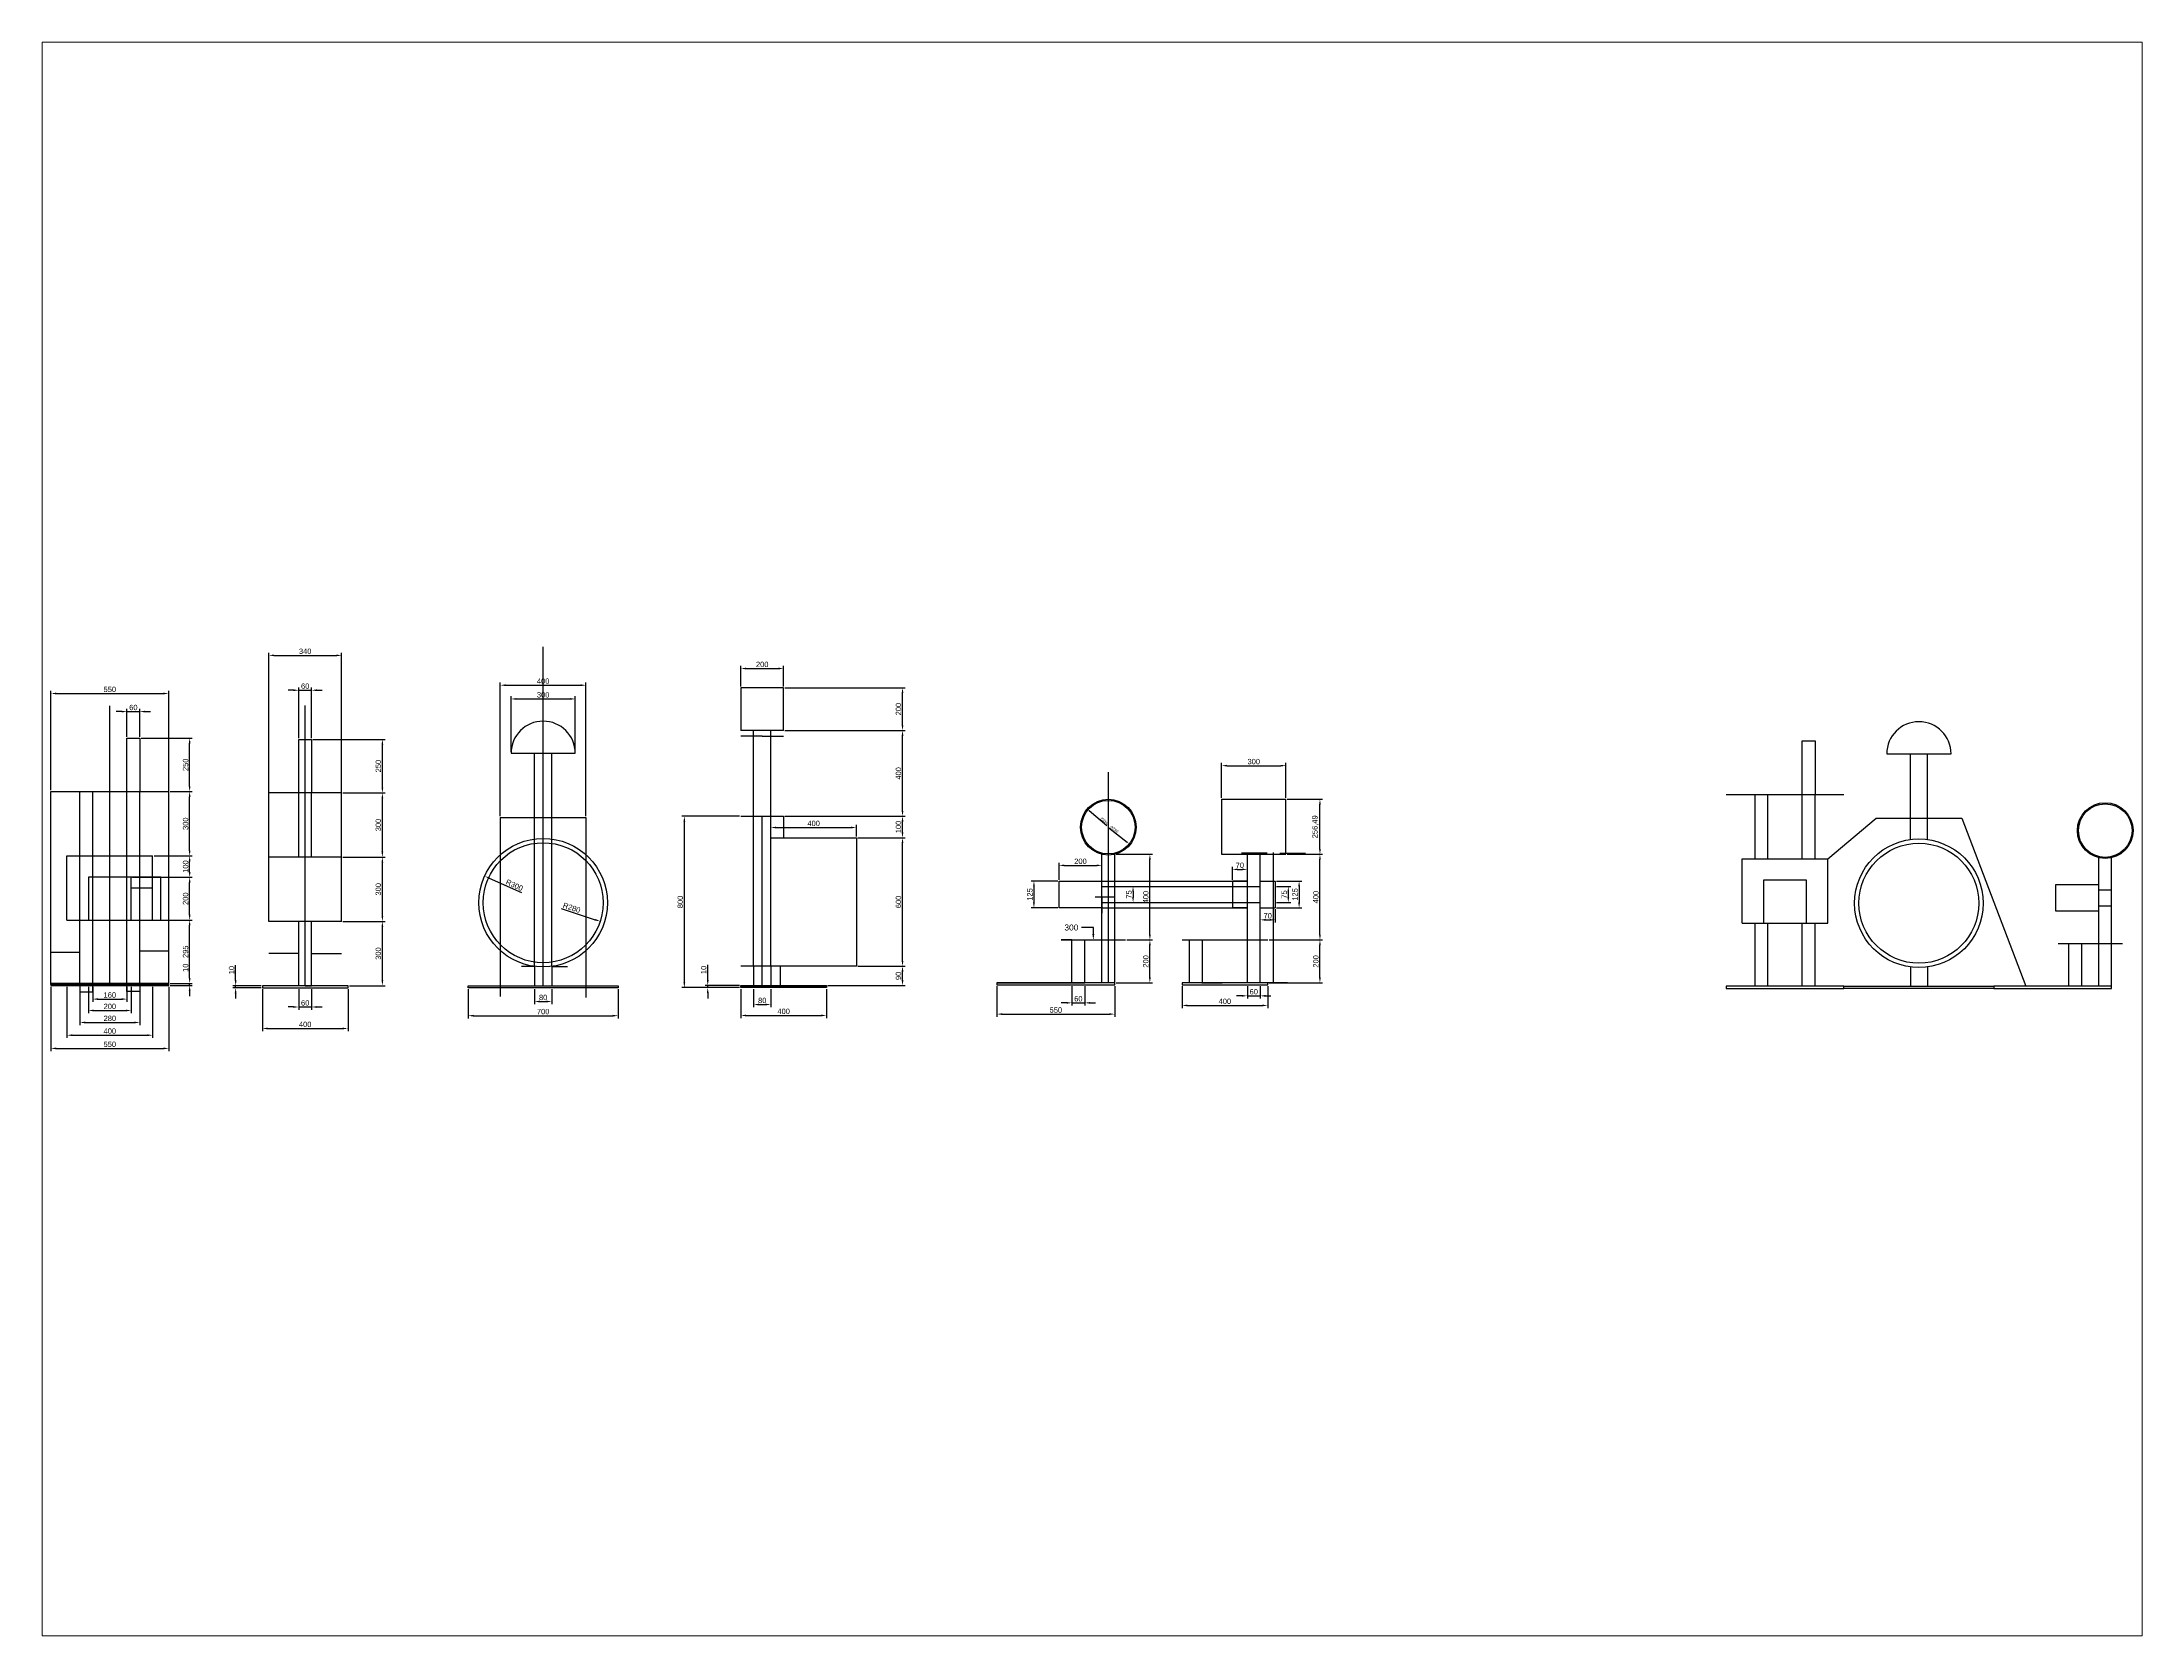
# Paper-space layout 'Layout1' of a CAD drawing. Header units: millimetres. Extents: x 26 to 231, y 20 to 176.
# The model-space entities are those that its viewports show. They can reach past a viewport. Long polylines and large blocks are cut down to what shows.
import ezdxf
from ezdxf import colors
from ezdxf.entities.mleader import LeaderData, LeaderLine
from ezdxf.math import Vec2, Vec3

# ---------------------------------------------------------------- set-up
doc = ezdxf.new("R2010")
doc.units = ezdxf.units.MM
doc.linetypes.add('ACAD_ISO10W100', pattern=[18, 12, -3, 0, -3])
for name, color, linetype in [('constructie', 211, 'Continuous'), ('cote', 70, 'Continuous'), ('linii ajutatore', 30, 'ACAD_ISO10W100')]:
    doc.layers.add(name, color=color, linetype=linetype)
doc.styles.get("Standard").update_dxf_attribs({"font": 'arial.ttf'})
doc.dimstyles.new('ISO-25', dxfattribs={"dimtxt": 2.5, "dimasz": 2.5, "dimexe": 1.25, "dimexo": 0.625, "dimtad": 1, "dimtxsty": 'Standard', "dimcen": 2.5, "dimadec": 0, "dimazin": 0, "dimtfac": 1, "dimtmove": 0, "dimatfit": 3, "dimfxl": 1, "dimarcsym": 0})

# ---------------------------------------------------------------- blocks, each defined once
blk = doc.blocks.new('*D1')
at = {"layer": 'cote', "color": 0, "lineweight": -2, "transparency": 16777216}
for p, q in [((1740.9, 666.8), (1740.9, 737.7)), ((1649.5, 641.8), (1753.4, 641.8)), ((1649.5, 631.8), (1753.4, 631.8)), ((1740.9, 631.8), (1740.9, 641.8)), ((1740.9, 606.8), (1740.9, 581.8))]:
    blk.add_line(p, q, dxfattribs=at)
at = {"layer": 'cote', "color": 0, "transparency": 16777216}
for points in [[(1736.8, 666.8), (1745.1, 666.8), (1740.9, 641.8)], [(1736.8, 606.8), (1745.1, 606.8), (1740.9, 631.8)]]:
    blk.add_solid(points, dxfattribs=at)
at = {"layer": 'Defpoints', "color": 0, "transparency": 16777216}
for p in [(1643.2, 641.8), (1643.2, 631.8), (1740.9, 641.8)]:
    blk.add_point(p, dxfattribs=at)
at = {"layer": 'cote', "color": 0, "transparency": 16777216, "insert": (1721.9, 714.7), "char_height": 25, "attachment_point": 5, "rotation": 90}
blk.add_mtext('10', dxfattribs=at)
blk = doc.blocks.new('*D2')
at = {"layer": 'cote', "color": 0, "lineweight": -2, "transparency": 16777216}
for p, q in [((1574.5, 936.8), (1753.4, 936.8)), ((1740.9, 666.8), (1740.9, 911.8)), ((1649.5, 641.8), (1753.4, 641.8))]:
    blk.add_line(p, q, dxfattribs=at)
at = {"layer": 'cote', "color": 0, "transparency": 16777216}
for points in [[(1736.8, 911.8), (1745.1, 911.8), (1740.9, 936.8)], [(1736.8, 666.8), (1745.1, 666.8), (1740.9, 641.8)]]:
    blk.add_solid(points, dxfattribs=at)
at = {"layer": 'Defpoints', "color": 0, "transparency": 16777216}
for p in [(1568.2, 936.8), (1740.9, 936.8), (1643.2, 641.8)]:
    blk.add_point(p, dxfattribs=at)
at = {"layer": 'cote', "color": 0, "transparency": 16777216, "insert": (1721.9, 789.3), "char_height": 25, "attachment_point": 5, "rotation": 90}
blk.add_mtext('295', dxfattribs=at)
blk = doc.blocks.new('*D3')
at = {"layer": 'cote', "color": 0, "lineweight": -2, "transparency": 16777216}
for p, q in [((1474.5, 1136.8), (1753.4, 1136.8)), ((1740.9, 961.8), (1740.9, 1111.8)), ((1574.5, 936.8), (1753.4, 936.8))]:
    blk.add_line(p, q, dxfattribs=at)
at = {"layer": 'cote', "color": 0, "transparency": 16777216}
for points in [[(1736.8, 1111.8), (1745.1, 1111.8), (1740.9, 1136.8)], [(1736.8, 961.8), (1745.1, 961.8), (1740.9, 936.8)]]:
    blk.add_solid(points, dxfattribs=at)
at = {"layer": 'Defpoints', "color": 0, "transparency": 16777216}
for p in [(1468.2, 1136.8), (1740.9, 1136.8), (1568.2, 936.8)]:
    blk.add_point(p, dxfattribs=at)
at = {"layer": 'cote', "color": 0, "transparency": 16777216, "insert": (1721.9, 1036.8), "char_height": 25, "attachment_point": 5, "rotation": 90}
blk.add_mtext('200', dxfattribs=at)
blk = doc.blocks.new('*D4')
at = {"layer": 'cote', "color": 0, "lineweight": -2, "transparency": 16777216}
for p, q in [((1574.5, 1236.8), (1753.4, 1236.8)), ((1740.9, 1161.8), (1740.9, 1211.8)), ((1474.5, 1136.8), (1753.4, 1136.8))]:
    blk.add_line(p, q, dxfattribs=at)
at = {"layer": 'cote', "color": 0, "transparency": 16777216}
for points in [[(1736.8, 1211.8), (1745.1, 1211.8), (1740.9, 1236.8)], [(1736.8, 1161.8), (1745.1, 1161.8), (1740.9, 1136.8)]]:
    blk.add_solid(points, dxfattribs=at)
at = {"layer": 'Defpoints', "color": 0, "transparency": 16777216}
for p in [(1568.2, 1236.8), (1740.9, 1236.8), (1468.2, 1136.8)]:
    blk.add_point(p, dxfattribs=at)
at = {"layer": 'cote', "color": 0, "transparency": 16777216, "insert": (1721.9, 1186.8), "char_height": 25, "attachment_point": 5, "rotation": 90}
blk.add_mtext('100', dxfattribs=at)
blk = doc.blocks.new('*D5')
at = {"layer": 'cote', "color": 0, "lineweight": -2, "transparency": 16777216}
for p, q in [((1649.5, 1536.8), (1753.4, 1536.8)), ((1740.9, 1261.8), (1740.9, 1511.8)), ((1574.5, 1236.8), (1753.4, 1236.8))]:
    blk.add_line(p, q, dxfattribs=at)
at = {"layer": 'cote', "color": 0, "transparency": 16777216}
for points in [[(1736.8, 1511.8), (1745.1, 1511.8), (1740.9, 1536.8)], [(1736.8, 1261.8), (1745.1, 1261.8), (1740.9, 1236.8)]]:
    blk.add_solid(points, dxfattribs=at)
at = {"layer": 'Defpoints', "color": 0, "transparency": 16777216}
for p in [(1643.2, 1536.8), (1740.9, 1536.8), (1568.2, 1236.8)]:
    blk.add_point(p, dxfattribs=at)
at = {"layer": 'cote', "color": 0, "transparency": 16777216, "insert": (1721.9, 1386.8), "char_height": 25, "attachment_point": 5, "rotation": 90}
blk.add_mtext('300', dxfattribs=at)
blk = doc.blocks.new('*D6')
at = {"layer": 'cote', "color": 0, "lineweight": -2, "transparency": 16777216}
for p, q in [((1514.5, 1786.8), (1753.4, 1786.8)), ((1740.9, 1561.8), (1740.9, 1761.8)), ((1649.5, 1536.8), (1753.4, 1536.8))]:
    blk.add_line(p, q, dxfattribs=at)
at = {"layer": 'cote', "color": 0, "transparency": 16777216}
for points in [[(1736.8, 1761.8), (1745.1, 1761.8), (1740.9, 1786.8)], [(1736.8, 1561.8), (1745.1, 1561.8), (1740.9, 1536.8)]]:
    blk.add_solid(points, dxfattribs=at)
at = {"layer": 'Defpoints', "color": 0, "transparency": 16777216}
for p in [(1508.2, 1786.8), (1740.9, 1786.8), (1643.2, 1536.8)]:
    blk.add_point(p, dxfattribs=at)
at = {"layer": 'cote', "color": 0, "transparency": 16777216, "insert": (1721.9, 1661.8), "char_height": 25, "attachment_point": 5, "rotation": 90}
blk.add_mtext('250', dxfattribs=at)
blk = doc.blocks.new('*D7')
at = {"layer": 'cote', "color": 0, "lineweight": -2, "transparency": 16777216}
for p, q in [((1288.2, 625.6), (1288.2, 555.7)), ((1448.2, 625.6), (1448.2, 555.7)), ((1313.2, 568.2), (1423.2, 568.2))]:
    blk.add_line(p, q, dxfattribs=at)
at = {"layer": 'cote', "color": 0, "transparency": 16777216}
for points in [[(1313.2, 572.4), (1313.2, 564), (1288.2, 568.2)], [(1423.2, 572.4), (1423.2, 564), (1448.2, 568.2)]]:
    blk.add_solid(points, dxfattribs=at)
at = {"layer": 'Defpoints', "color": 0, "transparency": 16777216}
for p in [(1288.2, 631.8), (1448.2, 631.8), (1448.2, 568.2)]:
    blk.add_point(p, dxfattribs=at)
at = {"layer": 'cote', "color": 0, "transparency": 16777216, "insert": (1368.2, 587.2), "char_height": 25, "attachment_point": 5}
blk.add_mtext('160', dxfattribs=at)
blk = doc.blocks.new('*D8')
at = {"layer": 'cote', "color": 0, "lineweight": -2, "transparency": 16777216}
for p, q in [((1268.2, 625.6), (1268.2, 502.5)), ((1468.2, 625.6), (1468.2, 502.5)), ((1293.2, 515), (1443.2, 515))]:
    blk.add_line(p, q, dxfattribs=at)
at = {"layer": 'cote', "color": 0, "transparency": 16777216}
for points in [[(1293.2, 519.2), (1293.2, 510.8), (1268.2, 515)], [(1443.2, 519.2), (1443.2, 510.8), (1468.2, 515)]]:
    blk.add_solid(points, dxfattribs=at)
at = {"layer": 'Defpoints', "color": 0, "transparency": 16777216}
for p in [(1268.2, 631.8), (1468.2, 631.8), (1468.2, 515)]:
    blk.add_point(p, dxfattribs=at)
at = {"layer": 'cote', "color": 0, "transparency": 16777216, "insert": (1368.2, 534), "char_height": 25, "attachment_point": 5}
blk.add_mtext('200', dxfattribs=at)
blk = doc.blocks.new('*D9')
at = {"layer": 'cote', "color": 0, "lineweight": -2, "transparency": 16777216}
for p, q in [((1228.2, 625.6), (1228.2, 446.6)), ((1508.2, 625.6), (1508.2, 446.6)), ((1253.2, 459.1), (1483.2, 459.1))]:
    blk.add_line(p, q, dxfattribs=at)
at = {"layer": 'cote', "color": 0, "transparency": 16777216}
for points in [[(1253.2, 463.2), (1253.2, 454.9), (1228.2, 459.1)], [(1483.2, 463.2), (1483.2, 454.9), (1508.2, 459.1)]]:
    blk.add_solid(points, dxfattribs=at)
at = {"layer": 'Defpoints', "color": 0, "transparency": 16777216}
for p in [(1228.2, 631.8), (1508.2, 631.8), (1508.2, 459.1)]:
    blk.add_point(p, dxfattribs=at)
at = {"layer": 'cote', "color": 0, "transparency": 16777216, "insert": (1368.2, 478.1), "char_height": 25, "attachment_point": 5}
blk.add_mtext('280', dxfattribs=at)
blk = doc.blocks.new('*D10')
at = {"layer": 'cote', "color": 0, "lineweight": -2, "transparency": 16777216}
for p, q in [((1168.2, 625.5), (1168.2, 387.3)), ((1568.2, 625.5), (1568.2, 387.3)), ((1193.2, 399.8), (1543.2, 399.8))]:
    blk.add_line(p, q, dxfattribs=at)
at = {"layer": 'cote', "color": 0, "transparency": 16777216}
for points in [[(1193.2, 403.9), (1193.2, 395.6), (1168.2, 399.8)], [(1543.2, 403.9), (1543.2, 395.6), (1568.2, 399.8)]]:
    blk.add_solid(points, dxfattribs=at)
at = {"layer": 'Defpoints', "color": 0, "transparency": 16777216}
for p in [(1168.2, 631.8), (1568.2, 631.8), (1568.2, 399.8)]:
    blk.add_point(p, dxfattribs=at)
at = {"layer": 'cote', "color": 0, "transparency": 16777216, "insert": (1368.2, 418.8), "char_height": 25, "attachment_point": 5}
blk.add_mtext('400', dxfattribs=at)
blk = doc.blocks.new('*D11')
at = {"layer": 'cote', "color": 0, "lineweight": -2, "transparency": 16777216}
for p, q in [((1093.2, 625.6), (1093.2, 325.6)), ((1643.2, 625.6), (1643.2, 325.6)), ((1118.2, 338.1), (1618.2, 338.1))]:
    blk.add_line(p, q, dxfattribs=at)
at = {"layer": 'cote', "color": 0, "transparency": 16777216}
for points in [[(1118.2, 342.2), (1118.2, 333.9), (1093.2, 338.1)], [(1618.2, 342.2), (1618.2, 333.9), (1643.2, 338.1)]]:
    blk.add_solid(points, dxfattribs=at)
at = {"layer": 'Defpoints', "color": 0, "transparency": 16777216}
for p in [(1093.2, 631.8), (1643.2, 631.8), (1643.2, 338.1)]:
    blk.add_point(p, dxfattribs=at)
at = {"layer": 'cote', "color": 0, "transparency": 16777216, "insert": (1368.2, 357.1), "char_height": 25, "attachment_point": 5}
blk.add_mtext('550', dxfattribs=at)
blk = doc.blocks.new('*D12')
at = {"layer": 'cote', "color": 0, "lineweight": -2, "transparency": 16777216}
for p, q in [((1423.2, 1910.1), (1398.2, 1910.1)), ((1448.2, 1793), (1448.2, 1922.6)), ((1448.2, 1910.1), (1508.2, 1910.1)), ((1508.2, 1793), (1508.2, 1922.6)), ((1533.2, 1910.1), (1558.2, 1910.1))]:
    blk.add_line(p, q, dxfattribs=at)
at = {"layer": 'cote', "color": 0, "transparency": 16777216}
for points in [[(1423.2, 1914.3), (1423.2, 1906), (1448.2, 1910.1)], [(1533.2, 1914.3), (1533.2, 1906), (1508.2, 1910.1)]]:
    blk.add_solid(points, dxfattribs=at)
at = {"layer": 'Defpoints', "color": 0, "transparency": 16777216}
for p in [(1508.2, 1910.1), (1448.2, 1786.8), (1508.2, 1786.8)]:
    blk.add_point(p, dxfattribs=at)
at = {"layer": 'cote', "color": 0, "transparency": 16777216, "insert": (1478.2, 1929.2), "char_height": 25, "attachment_point": 5}
blk.add_mtext('60', dxfattribs=at)
blk = doc.blocks.new('*D13')
at = {"layer": 'cote', "color": 0, "lineweight": -2, "transparency": 16777216}
for p, q in [((1093.2, 1543), (1093.2, 2007.2)), ((1118.2, 1994.7), (1618.2, 1994.7)), ((1643.2, 1543), (1643.2, 2007.2))]:
    blk.add_line(p, q, dxfattribs=at)
at = {"layer": 'cote', "color": 0, "transparency": 16777216}
for points in [[(1118.2, 1998.8), (1118.2, 1990.5), (1093.2, 1994.7)], [(1618.2, 1998.8), (1618.2, 1990.5), (1643.2, 1994.7)]]:
    blk.add_solid(points, dxfattribs=at)
at = {"layer": 'Defpoints', "color": 0, "transparency": 16777216}
for p in [(1643.2, 1994.7), (1093.2, 1536.8), (1643.2, 1536.8)]:
    blk.add_point(p, dxfattribs=at)
at = {"layer": 'cote', "color": 0, "transparency": 16777216, "insert": (1368.2, 2013.7), "char_height": 25, "attachment_point": 5}
blk.add_mtext('550', dxfattribs=at)
blk = doc.blocks.new('*D14')
at = {"layer": 'cote', "color": 0, "lineweight": -2, "transparency": 16777216}
for p, q in [((2456.7, 930.7), (2653.3, 930.7)), ((2640.8, 655.7), (2640.8, 905.7)), ((2486.7, 630.7), (2653.3, 630.7))]:
    blk.add_line(p, q, dxfattribs=at)
at = {"layer": 'cote', "color": 0, "transparency": 16777216}
for points in [[(2636.7, 905.7), (2645, 905.7), (2640.8, 930.7)], [(2636.7, 655.7), (2645, 655.7), (2640.8, 630.7)]]:
    blk.add_solid(points, dxfattribs=at)
at = {"layer": 'Defpoints', "color": 0, "transparency": 16777216}
for p in [(2450.4, 930.7), (2640.8, 930.7), (2480.4, 630.7)]:
    blk.add_point(p, dxfattribs=at)
at = {"layer": 'cote', "color": 0, "transparency": 16777216, "insert": (2621.8, 780.7), "char_height": 25, "attachment_point": 5, "rotation": 90}
blk.add_mtext('300', dxfattribs=at)
blk = doc.blocks.new('*D15')
at = {"layer": 'cote', "color": 0, "lineweight": -2, "transparency": 16777216}
for p, q in [((2456.7, 1230.7), (2653.3, 1230.7)), ((2640.8, 955.7), (2640.8, 1205.7)), ((2456.7, 930.7), (2653.3, 930.7))]:
    blk.add_line(p, q, dxfattribs=at)
at = {"layer": 'cote', "color": 0, "transparency": 16777216}
for points in [[(2636.7, 1205.7), (2645, 1205.7), (2640.8, 1230.7)], [(2636.7, 955.7), (2645, 955.7), (2640.8, 930.7)]]:
    blk.add_solid(points, dxfattribs=at)
at = {"layer": 'Defpoints', "color": 0, "transparency": 16777216}
for p in [(2450.4, 1230.7), (2640.8, 1230.7), (2450.4, 930.7)]:
    blk.add_point(p, dxfattribs=at)
at = {"layer": 'cote', "color": 0, "transparency": 16777216, "insert": (2621.8, 1080.7), "char_height": 25, "attachment_point": 5, "rotation": 90}
blk.add_mtext('300', dxfattribs=at)
blk = doc.blocks.new('*D16')
at = {"layer": 'cote', "color": 0, "lineweight": -2, "transparency": 16777216}
for p, q in [((2456.7, 1530.7), (2653.3, 1530.7)), ((2640.8, 1255.7), (2640.8, 1505.7)), ((2456.7, 1230.7), (2653.3, 1230.7))]:
    blk.add_line(p, q, dxfattribs=at)
at = {"layer": 'cote', "color": 0, "transparency": 16777216}
for points in [[(2636.7, 1505.7), (2645, 1505.7), (2640.8, 1530.7)], [(2636.7, 1255.7), (2645, 1255.7), (2640.8, 1230.7)]]:
    blk.add_solid(points, dxfattribs=at)
at = {"layer": 'Defpoints', "color": 0, "transparency": 16777216}
for p in [(2450.4, 1530.7), (2640.8, 1530.7), (2450.4, 1230.7)]:
    blk.add_point(p, dxfattribs=at)
at = {"layer": 'cote', "color": 0, "transparency": 16777216, "insert": (2621.8, 1380.7), "char_height": 25, "attachment_point": 5, "rotation": 90}
blk.add_mtext('300', dxfattribs=at)
blk = doc.blocks.new('*D17')
at = {"layer": 'cote', "color": 0, "lineweight": -2, "transparency": 16777216}
for p, q in [((2316.7, 1780.7), (2653.3, 1780.7)), ((2640.8, 1555.7), (2640.8, 1755.7)), ((2456.7, 1530.7), (2653.3, 1530.7))]:
    blk.add_line(p, q, dxfattribs=at)
at = {"layer": 'cote', "color": 0, "transparency": 16777216}
for points in [[(2636.7, 1755.7), (2645, 1755.7), (2640.8, 1780.7)], [(2636.7, 1555.7), (2645, 1555.7), (2640.8, 1530.7)]]:
    blk.add_solid(points, dxfattribs=at)
at = {"layer": 'Defpoints', "color": 0, "transparency": 16777216}
for p in [(2310.4, 1780.7), (2640.8, 1780.7), (2450.4, 1530.7)]:
    blk.add_point(p, dxfattribs=at)
at = {"layer": 'cote', "color": 0, "transparency": 16777216, "insert": (2621.8, 1655.7), "char_height": 25, "attachment_point": 5, "rotation": 90}
blk.add_mtext('250', dxfattribs=at)
blk = doc.blocks.new('*D18')
at = {"layer": 'cote', "color": 0, "lineweight": -2, "transparency": 16777216}
for p, q in [((3351.5, 614.5), (3351.5, 544.4)), ((3431.5, 614.5), (3431.5, 544.4)), ((3376.5, 556.9), (3406.5, 556.9))]:
    blk.add_line(p, q, dxfattribs=at)
at = {"layer": 'cote', "color": 0, "transparency": 16777216}
for points in [[(3376.5, 561.1), (3376.5, 552.8), (3351.5, 556.9)], [(3406.5, 561.1), (3406.5, 552.8), (3431.5, 556.9)]]:
    blk.add_solid(points, dxfattribs=at)
at = {"layer": 'Defpoints', "color": 0, "transparency": 16777216}
for p in [(3351.5, 620.8), (3431.5, 620.8), (3431.5, 556.9)]:
    blk.add_point(p, dxfattribs=at)
at = {"layer": 'cote', "color": 0, "transparency": 16777216, "insert": (3391.5, 575.9), "char_height": 25, "attachment_point": 5}
blk.add_mtext('80', dxfattribs=at)
blk = doc.blocks.new('*D19')
at = {"layer": 'cote', "color": 0, "lineweight": -2, "transparency": 16777216}
for p, q in [((3041.5, 614.5), (3041.5, 478.4)), ((3741.5, 614.5), (3741.5, 478.4)), ((3066.5, 490.9), (3716.5, 490.9))]:
    blk.add_line(p, q, dxfattribs=at)
at = {"layer": 'cote', "color": 0, "transparency": 16777216}
for points in [[(3066.5, 495), (3066.5, 486.7), (3041.5, 490.9)], [(3716.5, 495), (3716.5, 486.7), (3741.5, 490.9)]]:
    blk.add_solid(points, dxfattribs=at)
at = {"layer": 'Defpoints', "color": 0, "transparency": 16777216}
for p in [(3041.5, 620.8), (3741.5, 620.8), (3741.5, 490.9)]:
    blk.add_point(p, dxfattribs=at)
at = {"layer": 'cote', "color": 0, "transparency": 16777216, "insert": (3391.5, 509.9), "char_height": 25, "attachment_point": 5}
blk.add_mtext('700', dxfattribs=at)
blk = doc.blocks.new('*D20')
at = {"layer": 'cote', "color": 0, "lineweight": -2, "transparency": 16777216}
for p, q in [((3241.5, 1721.7), (3241.5, 1981.7)), ((3266.5, 1969.2), (3516.5, 1969.2)), ((3541.5, 1721.7), (3541.5, 1981.7))]:
    blk.add_line(p, q, dxfattribs=at)
at = {"layer": 'cote', "color": 0, "transparency": 16777216}
for points in [[(3266.5, 1973.4), (3266.5, 1965.1), (3241.5, 1969.2)], [(3516.5, 1973.4), (3516.5, 1965.1), (3541.5, 1969.2)]]:
    blk.add_solid(points, dxfattribs=at)
at = {"layer": 'Defpoints', "color": 0, "transparency": 16777216}
for p in [(3541.5, 1969.2), (3241.5, 1715.5), (3541.5, 1715.5)]:
    blk.add_point(p, dxfattribs=at)
at = {"layer": 'cote', "color": 0, "transparency": 16777216, "insert": (3391.5, 1988.3), "char_height": 25, "attachment_point": 5}
blk.add_mtext('300', dxfattribs=at)
blk = doc.blocks.new('*D21')
at = {"layer": 'cote', "color": 0, "lineweight": -2, "transparency": 16777216}
for p, q in [((3191.5, 1421.7), (3191.5, 2045.7)), ((3216.5, 2033.2), (3566.5, 2033.2)), ((3591.5, 1421.7), (3591.5, 2045.7))]:
    blk.add_line(p, q, dxfattribs=at)
at = {"layer": 'cote', "color": 0, "transparency": 16777216}
for points in [[(3216.5, 2037.4), (3216.5, 2029), (3191.5, 2033.2)], [(3566.5, 2037.4), (3566.5, 2029), (3591.5, 2033.2)]]:
    blk.add_solid(points, dxfattribs=at)
at = {"layer": 'Defpoints', "color": 0, "transparency": 16777216}
for p in [(3591.5, 2033.2), (3191.5, 1415.5), (3591.5, 1415.5)]:
    blk.add_point(p, dxfattribs=at)
at = {"layer": 'cote', "color": 0, "transparency": 16777216, "insert": (3391.5, 2052.2), "char_height": 25, "attachment_point": 5}
blk.add_mtext('400', dxfattribs=at)
blk = doc.blocks.new('*D23')
at = {"layer": 'cote', "color": 0, "lineweight": -2, "transparency": 16777216}
blk.add_line((3475.3, 990.8), (3633.9, 939), dxfattribs=at)
at = {"layer": 'cote', "color": 0, "transparency": 16777216}
blk.add_solid([(3635.2, 942.9), (3632.6, 935), (3657.6, 931.2)], dxfattribs=at)
at = {"layer": 'Defpoints', "color": 0, "transparency": 16777216}
for p in [(3391.5, 1018.2), (3657.6, 931.2)]:
    blk.add_point(p, dxfattribs=at)
at = {"layer": 'cote', "color": 0, "transparency": 16777216, "insert": (3524.7, 994.6), "char_height": 25, "attachment_point": 5, "rotation": 341.91125}
blk.add_mtext('R280', dxfattribs=at)
blk = doc.blocks.new('*D24')
at = {"layer": 'cote', "color": 0, "lineweight": -2, "transparency": 16777216}
blk.add_line((3291.2, 1063.7), (3141.1, 1131.9), dxfattribs=at)
at = {"layer": 'cote', "color": 0, "transparency": 16777216}
blk.add_solid([(3142.8, 1135.7), (3139.4, 1128.1), (3118.3, 1142.2)], dxfattribs=at)
at = {"layer": 'Defpoints', "color": 0, "transparency": 16777216}
for p in [(3118.3, 1142.2), (3391.5, 1018.2)]:
    blk.add_point(p, dxfattribs=at)
at = {"layer": 'cote', "color": 0, "transparency": 16777216, "insert": (3257.3, 1100), "char_height": 25, "attachment_point": 5, "rotation": 335.57794}
blk.add_mtext('R300', dxfattribs=at)
blk = doc.blocks.new('*D25')
at = {"layer": 'cote', "color": 0, "lineweight": -2, "transparency": 16777216}
for p, q in [((4860.6, 721.7), (5082, 721.7)), ((5069.5, 656.7), (5069.5, 696.7)), ((4720.6, 631.7), (5082, 631.7))]:
    blk.add_line(p, q, dxfattribs=at)
at = {"layer": 'cote', "color": 0, "transparency": 16777216}
for points in [[(5065.3, 696.7), (5073.6, 696.7), (5069.5, 721.7)], [(5065.3, 656.7), (5073.6, 656.7), (5069.5, 631.7)]]:
    blk.add_solid(points, dxfattribs=at)
at = {"layer": 'Defpoints', "color": 0, "transparency": 16777216}
for p in [(4854.4, 721.7), (5069.5, 721.7), (4714.4, 631.7)]:
    blk.add_point(p, dxfattribs=at)
at = {"layer": 'cote', "color": 0, "transparency": 16777216, "insert": (5050.5, 676.7), "char_height": 25, "attachment_point": 5, "rotation": 90}
blk.add_mtext('90', dxfattribs=at)
blk = doc.blocks.new('*D26')
at = {"layer": 'cote', "color": 0, "lineweight": -2, "transparency": 16777216}
for p, q in [((4860.6, 1321.7), (5082, 1321.7)), ((5069.5, 746.7), (5069.5, 1296.7)), ((4860.6, 721.7), (5082, 721.7))]:
    blk.add_line(p, q, dxfattribs=at)
at = {"layer": 'cote', "color": 0, "transparency": 16777216}
for points in [[(5065.3, 1296.7), (5073.6, 1296.7), (5069.5, 1321.7)], [(5065.3, 746.7), (5073.6, 746.7), (5069.5, 721.7)]]:
    blk.add_solid(points, dxfattribs=at)
at = {"layer": 'Defpoints', "color": 0, "transparency": 16777216}
for p in [(4854.4, 1321.7), (5069.5, 1321.7), (4854.4, 721.7)]:
    blk.add_point(p, dxfattribs=at)
at = {"layer": 'cote', "color": 0, "transparency": 16777216, "insert": (5050.5, 1021.7), "char_height": 25, "attachment_point": 5, "rotation": 90}
blk.add_mtext('600', dxfattribs=at)
blk = doc.blocks.new('*D27')
at = {"layer": 'cote', "color": 0, "lineweight": -2, "transparency": 16777216}
for p, q in [((4520.6, 1421.7), (5082, 1421.7)), ((5069.5, 1346.7), (5069.5, 1396.7)), ((4860.6, 1321.7), (5082, 1321.7))]:
    blk.add_line(p, q, dxfattribs=at)
at = {"layer": 'cote', "color": 0, "transparency": 16777216}
for points in [[(5065.3, 1396.7), (5073.6, 1396.7), (5069.5, 1421.7)], [(5065.3, 1346.7), (5073.6, 1346.7), (5069.5, 1321.7)]]:
    blk.add_solid(points, dxfattribs=at)
at = {"layer": 'Defpoints', "color": 0, "transparency": 16777216}
for p in [(4514.4, 1421.7), (5069.5, 1421.7), (4854.4, 1321.7)]:
    blk.add_point(p, dxfattribs=at)
at = {"layer": 'cote', "color": 0, "transparency": 16777216, "insert": (5050.5, 1371.7), "char_height": 25, "attachment_point": 5, "rotation": 90}
blk.add_mtext('100', dxfattribs=at)
blk = doc.blocks.new('*D28')
at = {"layer": 'cote', "color": 0, "lineweight": -2, "transparency": 16777216}
for p, q in [((4520.6, 1821.7), (5082, 1821.7)), ((5069.5, 1446.7), (5069.5, 1796.7)), ((4520.6, 1421.7), (5082, 1421.7))]:
    blk.add_line(p, q, dxfattribs=at)
at = {"layer": 'cote', "color": 0, "transparency": 16777216}
for points in [[(5065.3, 1796.7), (5073.6, 1796.7), (5069.5, 1821.7)], [(5065.3, 1446.7), (5073.6, 1446.7), (5069.5, 1421.7)]]:
    blk.add_solid(points, dxfattribs=at)
at = {"layer": 'Defpoints', "color": 0, "transparency": 16777216}
for p in [(4514.4, 1821.7), (5069.5, 1821.7), (4514.4, 1421.7)]:
    blk.add_point(p, dxfattribs=at)
at = {"layer": 'cote', "color": 0, "transparency": 16777216, "insert": (5050.5, 1621.7), "char_height": 25, "attachment_point": 5, "rotation": 90}
blk.add_mtext('400', dxfattribs=at)
blk = doc.blocks.new('*D29')
at = {"layer": 'cote', "color": 0, "lineweight": -2, "transparency": 16777216}
for p, q in [((4520.6, 2021.7), (5082, 2021.7)), ((5069.5, 1846.7), (5069.5, 1996.7)), ((4520.6, 1821.7), (5082, 1821.7))]:
    blk.add_line(p, q, dxfattribs=at)
at = {"layer": 'cote', "color": 0, "transparency": 16777216}
for points in [[(5065.3, 1996.7), (5073.6, 1996.7), (5069.5, 2021.7)], [(5065.3, 1846.7), (5073.6, 1846.7), (5069.5, 1821.7)]]:
    blk.add_solid(points, dxfattribs=at)
at = {"layer": 'Defpoints', "color": 0, "transparency": 16777216}
for p in [(4514.4, 2021.7), (5069.5, 2021.7), (4514.4, 1821.7)]:
    blk.add_point(p, dxfattribs=at)
at = {"layer": 'cote', "color": 0, "transparency": 16777216, "insert": (5050.5, 1921.7), "char_height": 25, "attachment_point": 5, "rotation": 90}
blk.add_mtext('200', dxfattribs=at)
blk = doc.blocks.new('*D30')
at = {"layer": 'cote', "color": 0, "lineweight": -2, "transparency": 16777216}
for p, q in [((4160, 656.7), (4160, 727.6)), ((4308.1, 631.7), (4147.5, 631.7)), ((4308.1, 621.7), (4147.5, 621.7)), ((4160, 621.7), (4160, 631.7)), ((4160, 596.7), (4160, 571.7))]:
    blk.add_line(p, q, dxfattribs=at)
at = {"layer": 'cote', "color": 0, "transparency": 16777216}
for points in [[(4155.8, 656.7), (4164.2, 656.7), (4160, 631.7)], [(4155.8, 596.7), (4164.2, 596.7), (4160, 621.7)]]:
    blk.add_solid(points, dxfattribs=at)
at = {"layer": 'Defpoints', "color": 0, "transparency": 16777216}
for p in [(4160, 631.7), (4314.4, 631.7), (4314.4, 621.7)]:
    blk.add_point(p, dxfattribs=at)
at = {"layer": 'cote', "color": 0, "transparency": 16777216, "insert": (4141, 704.6), "char_height": 25, "attachment_point": 5, "rotation": 90}
blk.add_mtext('10', dxfattribs=at)
blk = doc.blocks.new('*D31')
at = {"layer": 'cote', "color": 0, "lineweight": -2, "transparency": 16777216}
for p, q in [((4308.1, 1421.7), (4038.3, 1421.7)), ((4050.8, 646.7), (4050.8, 1396.7)), ((4308.1, 621.7), (4038.3, 621.7))]:
    blk.add_line(p, q, dxfattribs=at)
at = {"layer": 'cote', "color": 0, "transparency": 16777216}
for points in [[(4046.6, 1396.7), (4055, 1396.7), (4050.8, 1421.7)], [(4046.6, 646.7), (4055, 646.7), (4050.8, 621.7)]]:
    blk.add_solid(points, dxfattribs=at)
at = {"layer": 'Defpoints', "color": 0, "transparency": 16777216}
for p in [(4050.8, 1421.7), (4314.4, 1421.7), (4314.4, 621.7)]:
    blk.add_point(p, dxfattribs=at)
at = {"layer": 'cote', "color": 0, "transparency": 16777216, "insert": (4031.8, 1021.7), "char_height": 25, "attachment_point": 5, "rotation": 90}
blk.add_mtext('800', dxfattribs=at)
blk = doc.blocks.new('*D32')
at = {"layer": 'cote', "color": 0, "lineweight": -2, "transparency": 16777216}
for p, q in [((4314.4, 2027.9), (4314.4, 2123.7)), ((4339.4, 2111.2), (4489.4, 2111.2)), ((4514.4, 2027.9), (4514.4, 2123.7))]:
    blk.add_line(p, q, dxfattribs=at)
at = {"layer": 'cote', "color": 0, "transparency": 16777216}
for points in [[(4339.4, 2115.4), (4339.4, 2107), (4314.4, 2111.2)], [(4489.4, 2115.4), (4489.4, 2107), (4514.4, 2111.2)]]:
    blk.add_solid(points, dxfattribs=at)
at = {"layer": 'Defpoints', "color": 0, "transparency": 16777216}
for p in [(4514.4, 2111.2), (4314.4, 2021.7), (4514.4, 2021.7)]:
    blk.add_point(p, dxfattribs=at)
at = {"layer": 'cote', "color": 0, "transparency": 16777216, "insert": (4414.4, 2130.2), "char_height": 25, "attachment_point": 5}
blk.add_mtext('200', dxfattribs=at)
blk = doc.blocks.new('*D33')
at = {"layer": 'cote', "color": 0, "lineweight": -2, "transparency": 16777216}
for p, q in [((4314.4, 615.4), (4314.4, 479.4)), ((4714.4, 615.4), (4714.4, 479.4)), ((4339.4, 491.9), (4689.4, 491.9))]:
    blk.add_line(p, q, dxfattribs=at)
at = {"layer": 'cote', "color": 0, "transparency": 16777216}
for points in [[(4339.4, 496.1), (4339.4, 487.8), (4314.4, 491.9)], [(4689.4, 496.1), (4689.4, 487.8), (4714.4, 491.9)]]:
    blk.add_solid(points, dxfattribs=at)
at = {"layer": 'Defpoints', "color": 0, "transparency": 16777216}
for p in [(4314.4, 621.7), (4714.4, 621.7), (4714.4, 491.9)]:
    blk.add_point(p, dxfattribs=at)
at = {"layer": 'cote', "color": 0, "transparency": 16777216, "insert": (4514.4, 510.9), "char_height": 25, "attachment_point": 5}
blk.add_mtext('400', dxfattribs=at)
blk = doc.blocks.new('*D34')
at = {"layer": 'cote', "color": 0, "lineweight": -2, "transparency": 16777216}
for p, q in [((4374.4, 615.4), (4374.4, 530.4)), ((4454.4, 615.4), (4454.4, 530.4)), ((4399.4, 542.9), (4429.4, 542.9))]:
    blk.add_line(p, q, dxfattribs=at)
at = {"layer": 'cote', "color": 0, "transparency": 16777216}
for points in [[(4399.4, 547), (4399.4, 538.7), (4374.4, 542.9)], [(4429.4, 547), (4429.4, 538.7), (4454.4, 542.9)]]:
    blk.add_solid(points, dxfattribs=at)
at = {"layer": 'Defpoints', "color": 0, "transparency": 16777216}
for p in [(4374.4, 621.7), (4454.4, 621.7), (4454.4, 542.9)]:
    blk.add_point(p, dxfattribs=at)
at = {"layer": 'cote', "color": 0, "transparency": 16777216, "insert": (4414.4, 561.9), "char_height": 25, "attachment_point": 5}
blk.add_mtext('80', dxfattribs=at)
blk = doc.blocks.new('*D35')
at = {"layer": 'cote', "color": 0, "lineweight": -2, "transparency": 16777216}
for p, q in [((4454.4, 1327.9), (4454.4, 1381.7)), ((4854.4, 1327.9), (4854.4, 1381.7)), ((4479.4, 1369.2), (4829.4, 1369.2))]:
    blk.add_line(p, q, dxfattribs=at)
at = {"layer": 'cote', "color": 0, "transparency": 16777216}
for points in [[(4479.4, 1373.3), (4479.4, 1365), (4454.4, 1369.2)], [(4829.4, 1373.3), (4829.4, 1365), (4854.4, 1369.2)]]:
    blk.add_solid(points, dxfattribs=at)
at = {"layer": 'Defpoints', "color": 0, "transparency": 16777216}
for p in [(4454.4, 1321.7), (4854.4, 1369.2), (4854.4, 1321.7)]:
    blk.add_point(p, dxfattribs=at)
at = {"layer": 'cote', "color": 0, "transparency": 16777216, "insert": (4654.4, 1388.2), "char_height": 25, "attachment_point": 5}
blk.add_mtext('400', dxfattribs=at)
blk = doc.blocks.new('*D36')
at = {"layer": 'cote', "color": 0, "lineweight": -2, "transparency": 16777216}
for p, q in [((5510.4, 628), (5510.4, 485.7)), ((6060.4, 628), (6060.4, 485.7)), ((5535.4, 498.2), (6035.4, 498.2))]:
    blk.add_line(p, q, dxfattribs=at)
at = {"layer": 'cote', "color": 0, "transparency": 16777216}
for points in [[(5535.4, 502.3), (5535.4, 494), (5510.4, 498.2)], [(6035.4, 502.3), (6035.4, 494), (6060.4, 498.2)]]:
    blk.add_solid(points, dxfattribs=at)
at = {"layer": 'Defpoints', "color": 0, "transparency": 16777216}
for p in [(5510.4, 634.2), (6060.4, 634.2), (6060.4, 498.2)]:
    blk.add_point(p, dxfattribs=at)
at = {"layer": 'cote', "color": 0, "transparency": 16777216, "insert": (5785.4, 517.2), "char_height": 25, "attachment_point": 5}
blk.add_mtext('550', dxfattribs=at)
blk = doc.blocks.new('*D37')
at = {"layer": 'cote', "color": 0, "lineweight": -2, "transparency": 16777216}
for p, q in [((6116.7, 844.2), (6236.9, 844.2)), ((6224.4, 669.2), (6224.4, 819.2)), ((6066.7, 644.2), (6236.9, 644.2))]:
    blk.add_line(p, q, dxfattribs=at)
at = {"layer": 'cote', "color": 0, "transparency": 16777216}
for points in [[(6220.2, 819.2), (6228.6, 819.2), (6224.4, 844.2)], [(6220.2, 669.2), (6228.6, 669.2), (6224.4, 644.2)]]:
    blk.add_solid(points, dxfattribs=at)
at = {"layer": 'Defpoints', "color": 0, "transparency": 16777216}
for p in [(6110.4, 844.2), (6224.4, 844.2), (6060.4, 644.2)]:
    blk.add_point(p, dxfattribs=at)
at = {"layer": 'cote', "color": 0, "transparency": 16777216, "insert": (6205.4, 744.2), "char_height": 25, "attachment_point": 5, "rotation": 90}
blk.add_mtext('200', dxfattribs=at)
blk = doc.blocks.new('*D38')
at = {"layer": 'cote', "color": 0, "lineweight": -2, "transparency": 16777216}
for p, q in [((6066.7, 1244.2), (6236.9, 1244.2)), ((6224.4, 869.2), (6224.4, 1219.2)), ((6116.7, 844.2), (6236.9, 844.2))]:
    blk.add_line(p, q, dxfattribs=at)
at = {"layer": 'cote', "color": 0, "transparency": 16777216}
for points in [[(6220.2, 1219.2), (6228.6, 1219.2), (6224.4, 1244.2)], [(6220.2, 869.2), (6228.6, 869.2), (6224.4, 844.2)]]:
    blk.add_solid(points, dxfattribs=at)
at = {"layer": 'Defpoints', "color": 0, "transparency": 16777216}
for p in [(6060.4, 1244.2), (6224.4, 1244.2), (6110.4, 844.2)]:
    blk.add_point(p, dxfattribs=at)
at = {"layer": 'cote', "color": 0, "transparency": 16777216, "insert": (6205.4, 1044.2), "char_height": 25, "attachment_point": 5, "rotation": 90}
blk.add_mtext('400', dxfattribs=at)
blk = doc.blocks.new('*D39')
at = {"layer": 'cote', "color": 0, "lineweight": -2, "transparency": 16777216}
for p, q in [((6066.7, 1094.2), (6158.4, 1094.2)), ((6066.7, 1019.2), (6158.4, 1019.2)), ((6145.9, 1069.2), (6145.9, 1044.2))]:
    blk.add_line(p, q, dxfattribs=at)
at = {"layer": 'cote', "color": 0, "transparency": 16777216}
for points in [[(6141.7, 1069.2), (6150, 1069.2), (6145.9, 1094.2)], [(6141.7, 1044.2), (6150, 1044.2), (6145.9, 1019.2)]]:
    blk.add_solid(points, dxfattribs=at)
at = {"layer": 'Defpoints', "color": 0, "transparency": 16777216}
for p in [(6060.4, 1094.2), (6060.4, 1019.2), (6145.9, 1019.2)]:
    blk.add_point(p, dxfattribs=at)
at = {"layer": 'cote', "color": 0, "transparency": 16777216, "insert": (6126.9, 1056.7), "char_height": 25, "attachment_point": 5, "rotation": 90}
blk.add_mtext('75', dxfattribs=at)
blk = doc.blocks.new('*D40')
at = {"layer": 'cote', "color": 0, "lineweight": -2, "transparency": 16777216}
for p, q in [((5794.2, 1119.2), (5670.6, 1119.2)), ((5683.1, 1094.2), (5683.1, 1019.2)), ((5794.2, 994.2), (5670.6, 994.2))]:
    blk.add_line(p, q, dxfattribs=at)
at = {"layer": 'cote', "color": 0, "transparency": 16777216}
for points in [[(5678.9, 1094.2), (5687.2, 1094.2), (5683.1, 1119.2)], [(5678.9, 1019.2), (5687.2, 1019.2), (5683.1, 994.2)]]:
    blk.add_solid(points, dxfattribs=at)
at = {"layer": 'Defpoints', "color": 0, "transparency": 16777216}
for p in [(5800.4, 1119.2), (5683.1, 994.2), (5800.4, 994.2)]:
    blk.add_point(p, dxfattribs=at)
at = {"layer": 'cote', "color": 0, "transparency": 16777216, "insert": (5664.1, 1056.7), "char_height": 25, "attachment_point": 5, "rotation": 90}
blk.add_mtext('125', dxfattribs=at)
blk = doc.blocks.new('*D41')
at = {"layer": 'cote', "color": 0, "lineweight": -2, "transparency": 16777216}
for p, q in [((5860.4, 628.1), (5860.4, 538.2)), ((5920.4, 628.1), (5920.4, 538.2)), ((5835.4, 550.7), (5810.4, 550.7)), ((5860.4, 550.7), (5920.4, 550.7)), ((5945.4, 550.7), (5970.4, 550.7))]:
    blk.add_line(p, q, dxfattribs=at)
at = {"layer": 'cote', "color": 0, "transparency": 16777216}
for points in [[(5835.4, 554.8), (5835.4, 546.5), (5860.4, 550.7)], [(5945.4, 554.8), (5945.4, 546.5), (5920.4, 550.7)]]:
    blk.add_solid(points, dxfattribs=at)
at = {"layer": 'Defpoints', "color": 0, "transparency": 16777216}
for p in [(5860.4, 634.4), (5920.4, 634.4), (5920.4, 550.7)]:
    blk.add_point(p, dxfattribs=at)
at = {"layer": 'cote', "color": 0, "transparency": 16777216, "insert": (5890.4, 569.7), "char_height": 25, "attachment_point": 5}
blk.add_mtext('60', dxfattribs=at)
blk = doc.blocks.new('*D42')
at = {"layer": 'cote', "color": 0, "lineweight": -2, "transparency": 16777216}
blk.add_line((6033.5, 1368.3), (6118.6, 1300.9), dxfattribs=at)
at = {"layer": 'cote', "color": 0, "transparency": 16777216}
blk.add_solid([(6119.9, 1302.5), (6117.3, 1299.2), (6128.4, 1293.1)], dxfattribs=at)
at = {"layer": 'Defpoints', "color": 0, "transparency": 16777216}
for p in [(5932.5, 1448.3), (6128.4, 1293.1)]:
    blk.add_point(p, dxfattribs=at)
at = {"layer": 'cote', "color": 0, "transparency": 16777216, "insert": (6058.2, 1361.3), "char_height": 12.5, "attachment_point": 5, "rotation": 321.61346}
blk.add_mtext('∅250', dxfattribs=at)
blk = doc.blocks.new('*D43')
at = {"layer": 'cote', "color": 0, "lineweight": -2, "transparency": 16777216}
blk.add_line((6023.7, 1376.5), (5941.6, 1447.6), dxfattribs=at)
at = {"layer": 'cote', "color": 0, "transparency": 16777216}
blk.add_solid([(5943, 1449.2), (5940.2, 1446), (5932.1, 1455.8)], dxfattribs=at)
at = {"layer": 'Defpoints', "color": 0, "transparency": 16777216}
for p in [(5932.1, 1455.8), (6128.7, 1285.7)]:
    blk.add_point(p, dxfattribs=at)
at = {"layer": 'cote', "color": 0, "transparency": 16777216, "insert": (6012.3, 1399.5), "char_height": 12.5, "attachment_point": 5, "rotation": 319.12759}
blk.add_mtext('∅260', dxfattribs=at)
blk = doc.blocks.new('*D44')
at = {"layer": 'cote', "color": 0, "lineweight": -2, "transparency": 16777216}
for p, q in [((5800.4, 1125.5), (5800.4, 1204.9)), ((5825.4, 1192.4), (5975.4, 1192.4))]:
    blk.add_line(p, q, dxfattribs=at)
at = {"layer": 'cote', "color": 0, "transparency": 16777216}
for points in [[(5825.4, 1196.5), (5825.4, 1188.2), (5800.4, 1192.4)], [(5975.4, 1196.5), (5975.4, 1188.2), (6000.4, 1192.4)]]:
    blk.add_solid(points, dxfattribs=at)
at = {"layer": 'Defpoints', "color": 0, "transparency": 16777216}
for p in [(6000.4, 1192.4), (5800.4, 1119.2), (6000.4, 1119.2)]:
    blk.add_point(p, dxfattribs=at)
at = {"layer": 'cote', "color": 0, "transparency": 16777216, "insert": (5900.4, 1211.4), "char_height": 25, "attachment_point": 5}
blk.add_mtext('200', dxfattribs=at)
blk = doc.blocks.new('*D45')
at = {"layer": 'cote', "color": 0, "lineweight": -2, "transparency": 16777216}
for p, q in [((6780.7, 844.2), (7030.9, 844.2)), ((7018.4, 669.2), (7018.4, 819.2)), ((6780.7, 644.2), (7030.9, 644.2))]:
    blk.add_line(p, q, dxfattribs=at)
at = {"layer": 'cote', "color": 0, "transparency": 16777216}
for points in [[(7014.3, 819.2), (7022.6, 819.2), (7018.4, 844.2)], [(7014.3, 669.2), (7022.6, 669.2), (7018.4, 644.2)]]:
    blk.add_solid(points, dxfattribs=at)
at = {"layer": 'Defpoints', "color": 0, "transparency": 16777216}
for p in [(6774.5, 844.2), (7018.4, 844.2), (6774.5, 644.2)]:
    blk.add_point(p, dxfattribs=at)
at = {"layer": 'cote', "color": 0, "transparency": 16777216, "insert": (6999.4, 744.2), "char_height": 25, "attachment_point": 5, "rotation": 90}
blk.add_mtext('200', dxfattribs=at)
blk = doc.blocks.new('*D46')
at = {"layer": 'cote', "color": 0, "lineweight": -2, "transparency": 16777216}
for p, q in [((6865.7, 1244.2), (7030.9, 1244.2)), ((7018.4, 869.2), (7018.4, 1219.2)), ((6780.7, 844.2), (7030.9, 844.2))]:
    blk.add_line(p, q, dxfattribs=at)
at = {"layer": 'cote', "color": 0, "transparency": 16777216}
for points in [[(7014.3, 1219.2), (7022.6, 1219.2), (7018.4, 1244.2)], [(7014.3, 869.2), (7022.6, 869.2), (7018.4, 844.2)]]:
    blk.add_solid(points, dxfattribs=at)
at = {"layer": 'Defpoints', "color": 0, "transparency": 16777216}
for p in [(6859.5, 1244.2), (7018.4, 1244.2), (6774.5, 844.2)]:
    blk.add_point(p, dxfattribs=at)
at = {"layer": 'cote', "color": 0, "transparency": 16777216, "insert": (6999.4, 1044.2), "char_height": 25, "attachment_point": 5, "rotation": 90}
blk.add_mtext('400', dxfattribs=at)
blk = doc.blocks.new('*D47')
at = {"layer": 'cote', "color": 0, "lineweight": -2, "transparency": 16777216}
for p, q in [((6815.7, 1119.2), (6933.7, 1119.2)), ((6921.2, 1094.2), (6921.2, 1019.2)), ((6815.7, 994.2), (6933.7, 994.2))]:
    blk.add_line(p, q, dxfattribs=at)
at = {"layer": 'cote', "color": 0, "transparency": 16777216}
for points in [[(6917, 1094.2), (6925.4, 1094.2), (6921.2, 1119.2)], [(6917, 1019.2), (6925.4, 1019.2), (6921.2, 994.2)]]:
    blk.add_solid(points, dxfattribs=at)
at = {"layer": 'Defpoints', "color": 0, "transparency": 16777216}
for p in [(6809.5, 1119.2), (6809.5, 994.2), (6921.2, 994.2)]:
    blk.add_point(p, dxfattribs=at)
at = {"layer": 'cote', "color": 0, "transparency": 16777216, "insert": (6902.2, 1056.7), "char_height": 25, "attachment_point": 5, "rotation": 90}
blk.add_mtext('125', dxfattribs=at)
blk = doc.blocks.new('*D48')
at = {"layer": 'cote', "color": 0, "lineweight": -2, "transparency": 16777216}
for p, q in [((6865.7, 1500.7), (7030.9, 1500.7)), ((7018.4, 1269.2), (7018.4, 1475.7)), ((6865.7, 1244.2), (7030.9, 1244.2))]:
    blk.add_line(p, q, dxfattribs=at)
at = {"layer": 'cote', "color": 0, "transparency": 16777216}
for points in [[(7014.3, 1475.7), (7022.6, 1475.7), (7018.4, 1500.7)], [(7014.3, 1269.2), (7022.6, 1269.2), (7018.4, 1244.2)]]:
    blk.add_solid(points, dxfattribs=at)
at = {"layer": 'Defpoints', "color": 0, "transparency": 16777216}
for p in [(6859.5, 1500.7), (7018.4, 1500.7), (6859.5, 1244.2)]:
    blk.add_point(p, dxfattribs=at)
at = {"layer": 'cote', "color": 0, "transparency": 16777216, "insert": (6997.2, 1372.5), "char_height": 25, "attachment_point": 5, "rotation": 90}
blk.add_mtext('256,49', dxfattribs=at)
blk = doc.blocks.new('*D49')
at = {"layer": 'cote', "color": 0, "lineweight": -2, "transparency": 16777216}
for p, q in [((6815.7, 1094.2), (6883.3, 1094.2)), ((6815.7, 1019.2), (6883.3, 1019.2)), ((6870.8, 1069.2), (6870.8, 1044.2))]:
    blk.add_line(p, q, dxfattribs=at)
at = {"layer": 'cote', "color": 0, "transparency": 16777216}
for points in [[(6866.6, 1069.2), (6874.9, 1069.2), (6870.8, 1094.2)], [(6866.6, 1044.2), (6874.9, 1044.2), (6870.8, 1019.2)]]:
    blk.add_solid(points, dxfattribs=at)
at = {"layer": 'Defpoints', "color": 0, "transparency": 16777216}
for p in [(6809.5, 1094.2), (6809.5, 1019.2), (6870.8, 1019.2)]:
    blk.add_point(p, dxfattribs=at)
at = {"layer": 'cote', "color": 0, "transparency": 16777216, "insert": (6851.8, 1056.7), "char_height": 25, "attachment_point": 5, "rotation": 90}
blk.add_mtext('75', dxfattribs=at)
blk = doc.blocks.new('*D50')
at = {"layer": 'cote', "color": 0, "lineweight": -2, "transparency": 16777216}
for p, q in [((6809.5, 988), (6809.5, 925.6)), ((6764.5, 938.1), (6784.5, 938.1))]:
    blk.add_line(p, q, dxfattribs=at)
at = {"layer": 'cote', "color": 0, "transparency": 16777216}
for points in [[(6764.5, 942.2), (6764.5, 933.9), (6739.5, 938.1)], [(6784.5, 942.2), (6784.5, 933.9), (6809.5, 938.1)]]:
    blk.add_solid(points, dxfattribs=at)
at = {"layer": 'Defpoints', "color": 0, "transparency": 16777216}
for p in [(6739.5, 994.2), (6809.5, 994.2), (6809.5, 938.1)]:
    blk.add_point(p, dxfattribs=at)
at = {"layer": 'cote', "color": 0, "transparency": 16777216, "insert": (6774.5, 957.1), "char_height": 25, "attachment_point": 5}
blk.add_mtext('70', dxfattribs=at)
blk = doc.blocks.new('*D51')
at = {"layer": 'cote', "color": 0, "lineweight": -2, "transparency": 16777216}
for p, q in [((6609.5, 1125.5), (6609.5, 1186.1)), ((6634.5, 1173.6), (6654.5, 1173.6))]:
    blk.add_line(p, q, dxfattribs=at)
at = {"layer": 'cote', "color": 0, "transparency": 16777216}
for points in [[(6634.5, 1177.8), (6634.5, 1169.5), (6609.5, 1173.6)], [(6654.5, 1177.8), (6654.5, 1169.5), (6679.5, 1173.6)]]:
    blk.add_solid(points, dxfattribs=at)
at = {"layer": 'Defpoints', "color": 0, "transparency": 16777216}
for p in [(6609.5, 1119.2), (6679.5, 1173.6), (6679.5, 1119.2)]:
    blk.add_point(p, dxfattribs=at)
at = {"layer": 'cote', "color": 0, "transparency": 16777216, "insert": (6644.5, 1192.7), "char_height": 25, "attachment_point": 5}
blk.add_mtext('70', dxfattribs=at)
blk = doc.blocks.new('*D52')
at = {"layer": 'cote', "color": 0, "lineweight": -2, "transparency": 16777216}
for p, q in [((6679.5, 628), (6679.5, 570.9)), ((6739.5, 628), (6739.5, 570.9)), ((6654.5, 583.4), (6629.5, 583.4)), ((6679.5, 583.4), (6739.5, 583.4)), ((6764.5, 583.4), (6789.5, 583.4))]:
    blk.add_line(p, q, dxfattribs=at)
at = {"layer": 'cote', "color": 0, "transparency": 16777216}
for points in [[(6654.5, 587.6), (6654.5, 579.3), (6679.5, 583.4)], [(6764.5, 587.6), (6764.5, 579.3), (6739.5, 583.4)]]:
    blk.add_solid(points, dxfattribs=at)
at = {"layer": 'Defpoints', "color": 0, "transparency": 16777216}
for p in [(6679.5, 634.2), (6739.5, 634.2), (6739.5, 583.4)]:
    blk.add_point(p, dxfattribs=at)
at = {"layer": 'cote', "color": 0, "transparency": 16777216, "insert": (6709.5, 602.5), "char_height": 25, "attachment_point": 5}
blk.add_mtext('60', dxfattribs=at)
blk = doc.blocks.new('*D53')
at = {"layer": 'cote', "color": 0, "lineweight": -2, "transparency": 16777216}
for p, q in [((6374.5, 628), (6374.5, 526.2)), ((6774.5, 628), (6774.5, 526.2)), ((6399.5, 538.7), (6749.5, 538.7))]:
    blk.add_line(p, q, dxfattribs=at)
at = {"layer": 'cote', "color": 0, "transparency": 16777216}
for points in [[(6399.5, 542.9), (6399.5, 534.6), (6374.5, 538.7)], [(6749.5, 542.9), (6749.5, 534.6), (6774.5, 538.7)]]:
    blk.add_solid(points, dxfattribs=at)
at = {"layer": 'Defpoints', "color": 0, "transparency": 16777216}
for p in [(6374.5, 634.2), (6774.5, 634.2), (6774.5, 538.7)]:
    blk.add_point(p, dxfattribs=at)
at = {"layer": 'cote', "color": 0, "transparency": 16777216, "insert": (6574.5, 557.7), "char_height": 25, "attachment_point": 5}
blk.add_mtext('400', dxfattribs=at)
blk = doc.blocks.new('*D54')
at = {"layer": 'cote', "color": 0, "lineweight": -2, "transparency": 16777216}
for p, q in [((6559.5, 1507), (6559.5, 1670.3)), ((6859.5, 1507), (6859.5, 1670.3)), ((6584.5, 1657.8), (6834.5, 1657.8))]:
    blk.add_line(p, q, dxfattribs=at)
at = {"layer": 'cote', "color": 0, "transparency": 16777216}
for points in [[(6584.5, 1661.9), (6584.5, 1653.6), (6559.5, 1657.8)], [(6834.5, 1661.9), (6834.5, 1653.6), (6859.5, 1657.8)]]:
    blk.add_solid(points, dxfattribs=at)
at = {"layer": 'Defpoints', "color": 0, "transparency": 16777216}
for p in [(6859.5, 1657.8), (6559.5, 1500.7), (6859.5, 1500.7)]:
    blk.add_point(p, dxfattribs=at)
at = {"layer": 'cote', "color": 0, "transparency": 16777216, "insert": (6709.5, 1676.8), "char_height": 25, "attachment_point": 5}
blk.add_mtext('300', dxfattribs=at)
blk = doc.blocks.new('*D55')
at = {"layer": 'cote', "color": 0, "lineweight": -2, "transparency": 16777216}
for p, q in [((1955.7, 655.7), (1955.7, 726.6)), ((2074.2, 630.7), (1943.2, 630.7)), ((2074.2, 620.7), (1943.2, 620.7)), ((1955.7, 620.7), (1955.7, 630.7)), ((1955.7, 595.7), (1955.7, 570.7))]:
    blk.add_line(p, q, dxfattribs=at)
at = {"layer": 'cote', "color": 0, "transparency": 16777216}
for points in [[(1951.6, 655.7), (1959.9, 655.7), (1955.7, 630.7)], [(1951.6, 595.7), (1959.9, 595.7), (1955.7, 620.7)]]:
    blk.add_solid(points, dxfattribs=at)
at = {"layer": 'Defpoints', "color": 0, "transparency": 16777216}
for p in [(1955.7, 630.7), (2080.4, 630.7), (2080.4, 620.7)]:
    blk.add_point(p, dxfattribs=at)
at = {"layer": 'cote', "color": 0, "transparency": 16777216, "insert": (1936.7, 703.6), "char_height": 25, "attachment_point": 5, "rotation": 90}
blk.add_mtext('10', dxfattribs=at)
blk = doc.blocks.new('*D56')
at = {"layer": 'cote', "color": 0, "lineweight": -2, "transparency": 16777216}
for p, q in [((2250.4, 614.4), (2250.4, 518.9)), ((2310.4, 614.4), (2310.4, 518.9)), ((2225.4, 531.4), (2200.4, 531.4)), ((2250.4, 531.4), (2310.4, 531.4)), ((2335.4, 531.4), (2360.4, 531.4))]:
    blk.add_line(p, q, dxfattribs=at)
at = {"layer": 'cote', "color": 0, "transparency": 16777216}
for points in [[(2225.4, 535.6), (2225.4, 527.3), (2250.4, 531.4)], [(2335.4, 535.6), (2335.4, 527.3), (2310.4, 531.4)]]:
    blk.add_solid(points, dxfattribs=at)
at = {"layer": 'Defpoints', "color": 0, "transparency": 16777216}
for p in [(2250.4, 620.7), (2310.4, 620.7), (2310.4, 531.4)]:
    blk.add_point(p, dxfattribs=at)
at = {"layer": 'cote', "color": 0, "transparency": 16777216, "insert": (2280.4, 550.5), "char_height": 25, "attachment_point": 5}
blk.add_mtext('60', dxfattribs=at)
blk = doc.blocks.new('*D57')
at = {"layer": 'cote', "color": 0, "lineweight": -2, "transparency": 16777216}
for p, q in [((2080.4, 614.4), (2080.4, 418.6)), ((2480.4, 614.4), (2480.4, 418.6)), ((2105.4, 431.1), (2455.4, 431.1))]:
    blk.add_line(p, q, dxfattribs=at)
at = {"layer": 'cote', "color": 0, "transparency": 16777216}
for points in [[(2105.4, 435.2), (2105.4, 426.9), (2080.4, 431.1)], [(2455.4, 435.2), (2455.4, 426.9), (2480.4, 431.1)]]:
    blk.add_solid(points, dxfattribs=at)
at = {"layer": 'Defpoints', "color": 0, "transparency": 16777216}
for p in [(2080.4, 620.7), (2480.4, 620.7), (2480.4, 431.1)]:
    blk.add_point(p, dxfattribs=at)
at = {"layer": 'cote', "color": 0, "transparency": 16777216, "insert": (2280.4, 450.1), "char_height": 25, "attachment_point": 5}
blk.add_mtext('400', dxfattribs=at)
blk = doc.blocks.new('*D58')
at = {"layer": 'cote', "color": 0, "lineweight": -2, "transparency": 16777216}
for p, q in [((2225.4, 2009.8), (2200.4, 2009.8)), ((2250.4, 1786.9), (2250.4, 2022.3)), ((2250.4, 2009.8), (2310.4, 2009.8)), ((2310.4, 1786.9), (2310.4, 2022.3)), ((2335.4, 2009.8), (2360.4, 2009.8))]:
    blk.add_line(p, q, dxfattribs=at)
at = {"layer": 'cote', "color": 0, "transparency": 16777216}
for points in [[(2225.4, 2014), (2225.4, 2005.6), (2250.4, 2009.8)], [(2335.4, 2014), (2335.4, 2005.6), (2310.4, 2009.8)]]:
    blk.add_solid(points, dxfattribs=at)
at = {"layer": 'Defpoints', "color": 0, "transparency": 16777216}
for p in [(2310.4, 2009.8), (2250.4, 1780.7), (2310.4, 1780.7)]:
    blk.add_point(p, dxfattribs=at)
at = {"layer": 'cote', "color": 0, "transparency": 16777216, "insert": (2280.4, 2028.8), "char_height": 25, "attachment_point": 5}
blk.add_mtext('60', dxfattribs=at)
blk = doc.blocks.new('*D59')
at = {"layer": 'cote', "color": 0, "lineweight": -2, "transparency": 16777216}
for p, q in [((2110.4, 1536.9), (2110.4, 2185.1)), ((2135.4, 2172.6), (2425.4, 2172.6)), ((2450.4, 1536.9), (2450.4, 2185.1))]:
    blk.add_line(p, q, dxfattribs=at)
at = {"layer": 'cote', "color": 0, "transparency": 16777216}
for points in [[(2135.4, 2176.7), (2135.4, 2168.4), (2110.4, 2172.6)], [(2425.4, 2176.7), (2425.4, 2168.4), (2450.4, 2172.6)]]:
    blk.add_solid(points, dxfattribs=at)
at = {"layer": 'Defpoints', "color": 0, "transparency": 16777216}
for p in [(2450.4, 2172.6), (2110.4, 1530.7), (2450.4, 1530.7)]:
    blk.add_point(p, dxfattribs=at)
at = {"layer": 'cote', "color": 0, "transparency": 16777216, "insert": (2280.4, 2191.6), "char_height": 25, "attachment_point": 5}
blk.add_mtext('340', dxfattribs=at)

msp = doc.modelspace()

# ---------------------------------------------------------------- linework, layer by layer
at = {"layer": 'constructie'}
for p, q in [((2450.406, 1230.677), (2110.406, 1230.677)), ((2450.406, 930.677), (2450.406, 1230.677)), ((1228.2, 641.8), (1228.2, 936.8)), ((9050.12, 628.28), (9050.12, 923.28)), ((3041.48, 620.76), (3041.48, 630.76)), ((3041.48, 630.76), (3741.48, 630.76)), ((3741.48, 620.76), (3041.48, 620.76)), ((3741.48, 630.76), (3741.48, 620.76)), ((9465.12, 618.28), (9465.12, 628.28)), ((9465.12, 628.28), (10165.12, 628.28)), ((10165.12, 618.28), (9465.12, 618.28)), ((10165.12, 628.28), (10165.12, 618.28))]:
    msp.add_line(p, q, dxfattribs=at)
for points in [[(4514.36, 1821.68), (4514.36, 2021.68), (4314.36, 2021.68), (4314.36, 1821.68)], [(1448.2, 1536.8), (1448.2, 1786.8), (1508.2, 1786.8), (1508.2, 1536.8)], [(2250.406, 1530.677), (2250.406, 1780.677), (2310.406, 1780.677), (2310.406, 1530.677)], [(4514.36, 1821.68), (4314.36, 1821.68)], [(4374.36, 1421.92), (4374.36, 1821.92)], [(4454.36, 1421.68), (4454.36, 1821.68)], [(9270.12, 1523.28), (9270.12, 1773.28), (9330.12, 1773.28), (9330.12, 1523.28)], [(3241.48, 1715.481), (3541.48, 1715.481)], [(3351.48, 1415.481), (3351.48, 1715.481)], [(3431.48, 1415.481), (3431.48, 1715.481)], [(9665.12, 1713.001), (9965.12, 1713.001)], [(9775.12, 1413.001), (9775.12, 1713.001)], [(9855.12, 1413.001), (9855.12, 1713.001)], [(1093.2, 1536.8), (1643.2, 1536.8)], [(1228.2, 1236.8), (1228.2, 1536.8)], [(1288.2, 1236.8), (1288.2, 1536.8)], [(1448.2, 1236.8), (1448.2, 1536.8)], [(1508.2, 1236.8), (1508.2, 1536.8)], [(2450.406, 1530.677), (2110.406, 1530.677)], [(2250.406, 1230.677), (2250.406, 1530.677)], [(2310.406, 1230.677), (2310.406, 1530.677)], [(6559.467, 1244.229), (6859.467, 1244.229), (6859.467, 1500.72)], [(6559.467, 1500.72), (6559.467, 1244.229)], [(6559.467, 1500.72), (6859.467, 1500.72)], [(8915.12, 1523.28), (9465.12, 1523.28)], [(9050.12, 1223.28), (9050.12, 1523.28)], [(9110.12, 1223.28), (9110.12, 1523.28)], [(9270.12, 1223.28), (9270.12, 1523.28)], [(9330.12, 1223.28), (9330.12, 1523.28)], [(3191.48, 1415.481), (3591.48, 1415.481)], [(3351.48, 1315.481), (3351.48, 1415.481)], [(3431.48, 1315.481), (3431.48, 1415.481)], [(4314.36, 1421.68), (4514.36, 1421.68)], [(4374.36, 721.68), (4374.36, 1421.92)], [(4454.36, 721.68), (4454.36, 1421.92)], [(9390.12, 1223.28), (9615.12, 1413.001)], [(9615.12, 1413.001), (10015.12, 1413.001)], [(9775.12, 1313.001), (9775.12, 1413.001)], [(9855.12, 1313.001), (9855.12, 1413.001)], [(10015.12, 1413.001), (10315.12, 628.28)], [(4454.36, 1321.68), (4854.36, 1321.68), (4854.36, 721.68), (4454.36, 721.68)], [(1168.2, 936.8), (1168.2, 1236.8)], [(1168.2, 1236.8), (1568.2, 1236.8)], [(1568.2, 936.8), (1568.2, 1236.8)], [(2110.406, 930.677), (2110.406, 1230.677)], [(6000.44, 844.229), (6000.44, 1244.229)], [(6060.44, 844.229), (6060.44, 1244.229)], [(6679.467, 844.229), (6679.467, 1244.229)], [(6739.467, 844.229), (6739.467, 1244.229)], [(8990.12, 923.28), (8990.12, 1223.28)], [(8990.12, 1223.28), (9390.12, 1223.28)], [(9390.12, 923.28), (9390.12, 1223.28)], [(10655.12, 828.28), (10655.12, 1228.28)], [(10715.12, 828.28), (10715.12, 1228.28)], [(1468.2, 936.8), (1468.2, 1136.8), (1268.2, 1136.8), (1268.2, 936.8)], [(5800.44, 994.229), (5800.44, 1119.229), (6000.44, 1119.229)], [(6000.44, 1094.229), (6060.44, 1094.229)], [(6679.467, 1119.229), (6609.467, 1119.229)], [(6609.467, 1119.229), (6609.467, 994.229)], [(6679.467, 1094.229), (6739.467, 1094.229)], [(6739.467, 1119.229), (6809.467, 1119.229)], [(6809.467, 1119.229), (6809.467, 994.229)], [(9290.12, 923.28), (9290.12, 1123.28), (9090.12, 1123.28), (9090.12, 923.28)], [(10455.12, 978.28), (10455.12, 1103.28), (10655.12, 1103.28)], [(6000.44, 994.229), (5800.44, 994.229)], [(6000.44, 1019.229), (6060.44, 1019.229)], [(6679.467, 994.229), (6609.467, 994.229)], [(6679.467, 1019.229), (6739.467, 1019.229)], [(6739.467, 994.229), (6809.467, 994.229)], [(10655.12, 1078.28), (10715.12, 1078.28)], [(10655.12, 1003.28), (10715.12, 1003.28)], [(1168.2, 936.8), (1568.2, 936.8)], [(1288.2, 641.8), (1288.2, 936.8)], [(1448.2, 641.8), (1448.2, 936.8)], [(1508.2, 641.8), (1508.2, 936.8)], [(2450.406, 930.677), (2110.406, 930.677)], [(2250.406, 630.677), (2250.406, 930.677)], [(2310.406, 630.677), (2310.406, 930.677)], [(8990.12, 923.28), (9390.12, 923.28)], [(9110.12, 628.28), (9110.12, 923.28)], [(9270.12, 628.28), (9270.12, 923.28)], [(9330.12, 628.28), (9330.12, 923.28)], [(10655.12, 978.28), (10455.12, 978.28)], [(5810.44, 844.229), (6110.44, 844.229)], [(5860.44, 644.229), (5860.44, 844.229)], [(5920.44, 644.229), (5920.44, 844.229)], [(6000.44, 644.229), (6000.44, 844.229)], [(6060.44, 644.229), (6060.44, 844.229)], [(6374.467, 844.229), (6774.467, 844.229)], [(6409.467, 644.229), (6409.467, 844.229)], [(6469.467, 644.229), (6469.467, 844.229)], [(6679.467, 644.229), (6679.467, 844.229)], [(6739.467, 644.229), (6739.467, 844.229)], [(10465.12, 828.28), (10765.12, 828.28)], [(10515.12, 628.28), (10515.12, 828.28)], [(10575.12, 628.28), (10575.12, 828.28)], [(10655.12, 628.28), (10655.12, 828.28)], [(10715.12, 628.28), (10715.12, 828.28)], [(3351.48, 720.839), (3351.48, 630.839)], [(3431.48, 720.839), (3431.48, 630.839)], [(4374.36, 721.68), (4374.36, 631.68)], [(4454.36, 721.68), (4454.36, 631.68)], [(9775.12, 718.359), (9775.12, 628.359)], [(9855.12, 718.359), (9855.12, 628.359)], [(1093.2, 631.8), (1643.2, 631.8), (1643.2, 641.8), (1093.2, 641.8), (1093.2, 631.8)], [(2080.406, 620.677), (2480.406, 620.677), (2480.406, 630.677), (2080.406, 630.677), (2080.406, 620.677)], [(4314.36, 631.68), (4714.36, 631.68)], [(4714.36, 631.68), (4714.36, 621.68), (4314.36, 621.68), (4314.36, 631.68)], [(5510.44, 634.229), (6060.44, 634.229), (6060.44, 644.229), (5510.44, 644.229), (5510.44, 634.229)], [(6374.467, 634.229), (6774.467, 634.229), (6774.467, 644.229), (6374.467, 644.229), (6374.467, 634.229)], [(8915.12, 618.28), (9465.12, 618.28), (9465.12, 628.28), (8915.12, 628.28), (8915.12, 618.28)], [(10165.12, 618.28), (10715.12, 618.28), (10715.12, 628.28), (10165.12, 628.28), (10165.12, 618.28)]]:
    msp.add_lwpolyline(points, dxfattribs=at)
for centre, radius in [((6030.44, 1370.72), 130), ((6030.44, 1370.72), 125), ((10685.12, 1354.771), 130), ((10685.12, 1354.771), 125), ((3391.48, 1018.16), 300), ((3391.48, 1018.16), 280), ((9815.12, 1015.68), 300), ((9815.12, 1015.68), 280)]:
    msp.add_circle(centre, radius, dxfattribs=at)
for centre in [(3391.48, 1715.481), (9815.12, 1713.001)]:
    msp.add_arc(centre, 150, 0, 180, dxfattribs=at)
at = {"layer": 'linii ajutatore'}
for p, q in [((1368.2, 636.8), (1368.2, 1936.8)), ((2280.406, 630.677), (2280.406, 1938.196)), ((2310.406, 780.677), (2450.406, 780.677)), ((4329, 721.68), (4314.36, 721.68)), ((4454.36, 721.68), (4329, 721.68)), ((2280.406, 630.677), (2310.406, 630.677)), ((5660.44, 644.229), (5860.44, 644.229)), ((5860.44, 644.229), (5920.44, 644.229)), ((6060.44, 644.229), (6000.44, 644.229))]:
    msp.add_line(p, q, dxfattribs=at)
for points in [[(3391.48, 630.88), (3391.48, 2213.12)], [(4414.36, 1795.56), (4314.36, 1795.56)], [(4414.36, 1795.56), (4514.36, 1795.56)], [(6030.44, 644.229), (6030.44, 1627.149)], [(1093.2, 936.8), (1093.2, 1536.8)], [(1643.2, 941.8), (1643.2, 1541.8)], [(2110.406, 1230.677), (2110.406, 1556.459)], [(2450.406, 1230.677), (2450.406, 1544.905)], [(3191.48, 1415.481), (3191.48, 580.32)], [(3591.48, 1415.481), (3591.48, 575.64)], [(4414.36, 626.92), (4414.36, 1421.68)], [(4514.36, 1421.68), (4514.36, 1321.68)], [(3351.48, 720.839), (3351.48, 1315.481)], [(3431.48, 720.839), (3431.48, 1315.481)], [(1228.2, 936.8), (1228.2, 1236.8)], [(1288.2, 936.8), (1288.2, 1236.8)], [(1448.2, 936.8), (1448.2, 1236.8)], [(1508.2, 936.8), (1508.2, 1236.8)], [(6771.72, 1249.229), (6651.72, 1249.229)], [(6801.72, 644.229), (6801.72, 1252.413)], [(6831.72, 1249.229), (6951.72, 1249.229)], [(1605.7, 1136.8), (1368.2, 1136.8)], [(1568.2, 1086.8), (1468.2, 1086.8)], [(1605.7, 936.8), (1605.7, 1136.8)], [(6000.44, 1094.229), (6000.44, 1119.229)], [(6000.44, 1119.229), (6679.467, 1119.229)], [(6000.44, 1044.229), (6000.44, 1094.229)], [(6060.44, 1094.229), (6679.467, 1094.229)], [(6060.44, 1044.229), (5968.56, 1044.229)], [(6000.44, 1044.229), (6000.44, 994.229)], [(6000.44, 994.229), (6000.44, 969.229)], [(6000.44, 994.229), (6679.467, 994.229)], [(6060.44, 1019.229), (6679.467, 1019.229)], [(1093.2, 636.8), (1093.2, 936.8)], [(1568.2, 936.8), (1643.2, 936.8)], [(1643.2, 641.8), (1643.2, 941.8)], [(1093.2, 786.8), (1228.2, 786.8)], [(1643.2, 791.8), (1508.2, 791.8)], [(5860.44, 844.229), (5810.44, 844.229)], [(6060.44, 844.229), (6110.44, 844.229)], [(2250.406, 780.677), (2110.406, 780.677)], [(3351.48, 720.839), (3291.08, 720.839)], [(3431.48, 720.839), (3505.32, 720.839)], [(4499.36, 631.92), (4499.36, 721.92)], [(1093.2, 636.8), (1643.2, 636.8)], [(1228.2, 636.8), (1228.2, 601.566), (1288.2, 601.566)], [(1288.2, 601.566), (1288.2, 636.8)], [(1508.2, 636.8), (1508.2, 604.426), (1448.2, 604.426), (1448.2, 636.8)], [(2280.406, 630.677), (2250.406, 630.677)], [(4414.36, 626.92), (4314.36, 626.92)], [(4414.36, 626.92), (4714.36, 626.92)], [(5510.44, 644.229), (5660.44, 644.229)], [(6466.72, 644.229), (6501.72, 644.229)], [(6501.72, 644.229), (6561.72, 644.229)], [(6831.72, 644.229), (6771.72, 644.229)], [(6866.72, 644.229), (6831.72, 644.229)]]:
    msp.add_lwpolyline(points, dxfattribs=at)

# ---------------------------------------------------------------- dimensions: what is measured, and where the dimension line sits
at = {"layer": 'cote'}
for base, p1, p2, override, picture, middle in [((2450.406, 2172.56), (2110.406, 1530.677), (2450.406, 1530.677), {"dimscale": 10}, '*D59', (2280.406, 2191.583)), ((3591.48, 2033.2), (3191.48, 1415.481), (3591.48, 1415.481), {"dimscale": 10}, '*D21', (3391.48, 2052.214)), ((4514.36, 2111.2), (4314.36, 2021.68), (4514.36, 2021.68), {"dimscale": 10}, '*D32', (4414.36, 2130.214)), ((1643.2, 1994.667), (1093.2, 1536.8), (1643.2, 1536.8), {"dimscale": 10}, '*D13', (1368.2, 2013.682)), ((2310.406, 2009.8), (2250.406, 1780.677), (2310.406, 1780.677), {"dimscale": 10}, '*D58', (2280.406, 2028.814)), ((3541.48, 1969.24), (3241.48, 1715.481), (3541.48, 1715.481), {"dimscale": 10}, '*D20', (3391.48, 1988.263)), ((1508.2, 1910.148), (1448.2, 1786.8), (1508.2, 1786.8), {"dimscale": 10}, '*D12', (1478.2, 1929.162)), ((6859.467, 1657.76), (6559.467, 1500.72), (6859.467, 1500.72), {"dimscale": 10}, '*D54', (6709.467, 1676.783)), ((4854.36, 1369.16), (4454.36, 1321.68), (4854.36, 1321.68), {"dimscale": 10}, '*D35', (4654.36, 1388.174)), ((6000.44, 1192.36), (5800.44, 1119.229), (6000.44, 1119.229), {"dimscale": 10, "dimse2": 1}, '*D44', (5900.44, 1211.374)), ((6679.467, 1173.64), (6609.467, 1119.229), (6679.467, 1119.229), {"dimscale": 10, "dimse2": 1, "dimsd1": 0}, '*D51', (6644.467, 1192.654)), ((6809.467, 938.08), (6739.467, 994.229), (6809.467, 994.229), {"dimscale": 10, "dimse1": 1}, '*D50', (6774.467, 957.094)), ((1643.2, 338.062), (1093.2, 631.8), (1643.2, 631.8), {"dimscale": 10}, '*D11', (1368.2, 357.076)), ((1568.2, 399.757), (1168.2, 631.8), (1568.2, 631.8), {"dimscale": 10}, '*D10', (1368.2, 418.771)), ((1508.2, 459.069), (1228.2, 631.8), (1508.2, 631.8), {"dimscale": 10}, '*D9', (1368.2, 478.083)), ((1468.2, 515.011), (1268.2, 631.8), (1468.2, 631.8), {"dimscale": 10}, '*D8', (1368.2, 534.025)), ((1448.2, 568.192), (1288.2, 631.8), (1448.2, 631.8), {"dimscale": 10}, '*D7', (1368.2, 587.206)), ((2480.406, 431.08), (2080.406, 620.677), (2480.406, 620.677), {"dimscale": 10}, '*D57', (2280.406, 450.094)), ((2310.406, 531.44), (2250.406, 620.677), (2310.406, 620.677), {"dimscale": 10}, '*D56', (2280.406, 550.454)), ((3741.48, 490.88), (3041.48, 620.76), (3741.48, 620.76), {"dimscale": 10}, '*D19', (3391.48, 509.894)), ((3431.48, 556.92), (3351.48, 620.76), (3431.48, 620.76), {"dimscale": 10}, '*D18', (3391.48, 575.934)), ((4714.36, 491.92), (4314.36, 621.68), (4714.36, 621.68), {"dimscale": 10}, '*D33', (4514.36, 510.934)), ((4454.36, 542.88), (4374.36, 621.68), (4454.36, 621.68), {"dimscale": 10}, '*D34', (4414.36, 561.894)), ((5920.44, 550.68), (5860.44, 634.4), (5920.44, 634.4), {"dimscale": 10}, '*D41', (5890.44, 569.694)), ((6774.467, 538.72), (6374.467, 634.229), (6774.467, 634.229), {"dimscale": 10}, '*D53', (6574.467, 557.734)), ((6739.467, 583.44), (6679.467, 634.229), (6739.467, 634.229), {"dimscale": 10}, '*D52', (6709.467, 602.454))]:
    dim = msp.add_linear_dim(base=base, p1=p1, p2=p2, dimstyle='ISO-25', override=override, dxfattribs=at)
    dim.commit()
    dim.dimension.update_dxf_attribs({"geometry": picture, "text_midpoint": middle})
for base, p1, p2, angle, picture, middle in [((5069.48, 2021.68), (4514.36, 1821.68), (4514.36, 2021.68), 90, '*D29', (5050.466, 1921.68)), ((1740.926, 1786.8), (1643.2, 1536.8), (1508.2, 1786.8), 270, '*D6', (1721.912, 1661.8)), ((2640.841, 1780.677), (2450.406, 1530.677), (2310.406, 1780.677), 270, '*D17', (2621.827, 1655.677)), ((5069.48, 1821.68), (4514.36, 1421.68), (4514.36, 1821.68), 90, '*D28', (5050.466, 1621.68)), ((1740.926, 1536.8), (1568.2, 1236.8), (1643.2, 1536.8), 270, '*D5', (1721.903, 1386.8)), ((2640.841, 1530.677), (2450.406, 1230.677), (2450.406, 1530.677), 270, '*D16', (2621.818, 1380.677)), ((7018.44, 1500.72), (6859.467, 1244.229), (6859.467, 1500.72), 90, '*D48', (6997.166, 1372.474)), ((4050.8, 1421.68), (4314.36, 621.68), (4314.36, 1421.68), 90, '*D31', (4031.786, 1021.68)), ((5069.48, 1421.68), (4854.36, 1321.68), (4514.36, 1421.68), 90, '*D27', (5050.466, 1371.68)), ((5069.48, 1321.68), (4854.36, 721.68), (4854.36, 1321.68), 90, '*D26', (5050.466, 1021.68)), ((1740.926, 1236.8), (1468.2, 1136.8), (1568.2, 1236.8), 270, '*D4', (1721.912, 1186.8)), ((2640.841, 1230.677), (2450.406, 930.677), (2450.406, 1230.677), 270, '*D15', (2621.818, 1080.677)), ((6224.4, 1244.229), (6110.44, 844.229), (6060.44, 1244.229), 90, '*D38', (6205.386, 1044.229)), ((7018.44, 1244.229), (6774.467, 844.229), (6859.467, 1244.229), 90, '*D46', (6999.426, 1044.229)), ((1740.926, 1136.8), (1568.2, 936.8), (1468.2, 1136.8), 270, '*D3', (1721.912, 1036.8)), ((5683.08, 994.229), (5800.44, 1119.229), (5800.44, 994.229), 90, '*D40', (5664.066, 1056.729)), ((6145.88, 1019.229), (6060.44, 1094.229), (6060.44, 1019.229), 90, '*D39', (6126.917, 1056.729)), ((6921.2, 994.229), (6809.467, 1119.229), (6809.467, 994.229), 90, '*D47', (6902.186, 1056.729)), ((6870.76, 1019.229), (6809.467, 1094.229), (6809.467, 1019.229), 90, '*D49', (6851.797, 1056.729)), ((1740.926, 936.8), (1643.2, 641.8), (1568.2, 936.8), 270, '*D2', (1721.912, 789.3)), ((2640.841, 930.677), (2480.406, 630.677), (2450.406, 930.677), 270, '*D14', (2621.818, 780.677)), ((6224.4, 844.229), (6060.44, 644.229), (6110.44, 844.229), 90, '*D37', (6205.386, 744.229)), ((7018.44, 844.229), (6774.467, 644.229), (6774.467, 844.229), 90, '*D45', (6999.426, 744.229)), ((1740.926, 641.8), (1643.2, 631.8), (1643.2, 641.8), 270, '*D1', (1721.912, 714.737)), ((1955.72, 630.677), (2080.406, 620.677), (2080.406, 630.677), 90, '*D55', (1936.706, 703.614)), ((4160, 631.68), (4314.36, 621.68), (4314.36, 631.68), 90, '*D30', (4140.986, 704.617)), ((5069.48, 721.68), (4714.36, 631.68), (4854.36, 721.68), 90, '*D25', (5050.466, 676.68))]:
    dim = msp.add_linear_dim(base=base, p1=p1, p2=p2, angle=angle, dimstyle='ISO-25', override={"dimscale": 10}, dxfattribs=at)
    dim.commit()
    dim.dimension.update_dxf_attribs({"geometry": picture, "text_midpoint": middle})
for p1, p2, picture, middle in [((6128.742, 1285.651), (5932.138, 1455.789), '*D43', (6005.808, 1392.036)), ((5932.46, 1448.34), (6128.42, 1293.1), '*D42', (6052.054, 1353.597))]:
    dim = msp.add_diameter_dim_2p(p1=p1, p2=p2, dimstyle='ISO-25', override={"dimscale": 5}, dxfattribs=at)
    dim.commit()
    dim.dimension.update_dxf_attribs({"geometry": picture, "text_midpoint": middle, "dimtype": 163})
for mpoint, picture, middle in [((3118.323, 1142.197), '*D24', (3249.48, 1082.64)), ((3657.641, 931.223), '*D23', (3518.84, 976.56))]:
    dim = msp.add_radius_dim(center=(3391.48, 1018.16), mpoint=mpoint, dimstyle='ISO-25', override={"dimscale": 10}, dxfattribs=at)
    dim.commit()
    dim.dimension.update_dxf_attribs({"geometry": picture, "text_midpoint": middle, "dimtype": 164})
dim = msp.add_linear_dim(base=(6060.44, 498.16), p1=(5510.44, 634.229), p2=(6060.44, 634.229), dimstyle='ISO-25', override={"dimscale": 10}, dxfattribs=at)
dim.commit()
dim.dimension.update_dxf_attribs({"geometry": '*D36', "text_midpoint": (5785.44, 498.16), "dimtype": 160})

# ---------------------------------------------------------------- leaders
ml = msp.add_multileader_mtext('Standard', dxfattribs=at)
ml.set_content('300', color=256)
ml.set_leader_properties()
ml.build(insert=Vec2(0, 0))
ml.multileader.update_dxf_attribs({"arrow_head_size": 28, "scale": 7})
ctx = ml.context
ctx.base_point, ctx.scale, ctx.char_height, ctx.arrow_head_size, ctx.landing_gap_size, ctx.plane_origin = Vec3(5814.691, 902.2), 7, 28, 28, 14, Vec3(5960.44, 844.229)
ctx.text_align_type = 2
notes = []
notes.append((ctx, [(0, (1, 1, 0), (5960.44, 902.2), (-1, 0), 56, [(0, [(5960.44, 844.229)], 0, [])])]))
ctx.mtext.insert, ctx.mtext.alignment, ctx.mtext.flow_direction = Vec3(5890.44, 916.448), 3, 5
for ctx, leaders in notes:
    for number, flags, end, landing, length, lines in leaders:
        leader = LeaderData()
        leader.index, (leader.has_last_leader_line, leader.has_dogleg_vector, leader.attachment_direction) = number, flags
        leader.last_leader_point, leader.dogleg_vector, leader.dogleg_length = Vec3(end), Vec3(landing), length
        for number, points, colour, breaks in lines:
            line = LeaderLine()
            line.index, line.vertices, line.color, line.breaks = number, Vec3.list(points), colors.encode_raw_color(colour), breaks
            leader.lines.append(line)
        ctx.leaders.append(leader)

psp = doc.layouts.get("Layout1")

# ---------------------------------------------------------------- viewports
at = {"layer": 'constructie'}
psp.add_viewport(center=(128.5, 97.5), size=(205.6, 156), view_center_point=(5954.16, 1315.527), view_height=7439.78169, dxfattribs=at)

doc.saveas('drawing.dxf')
